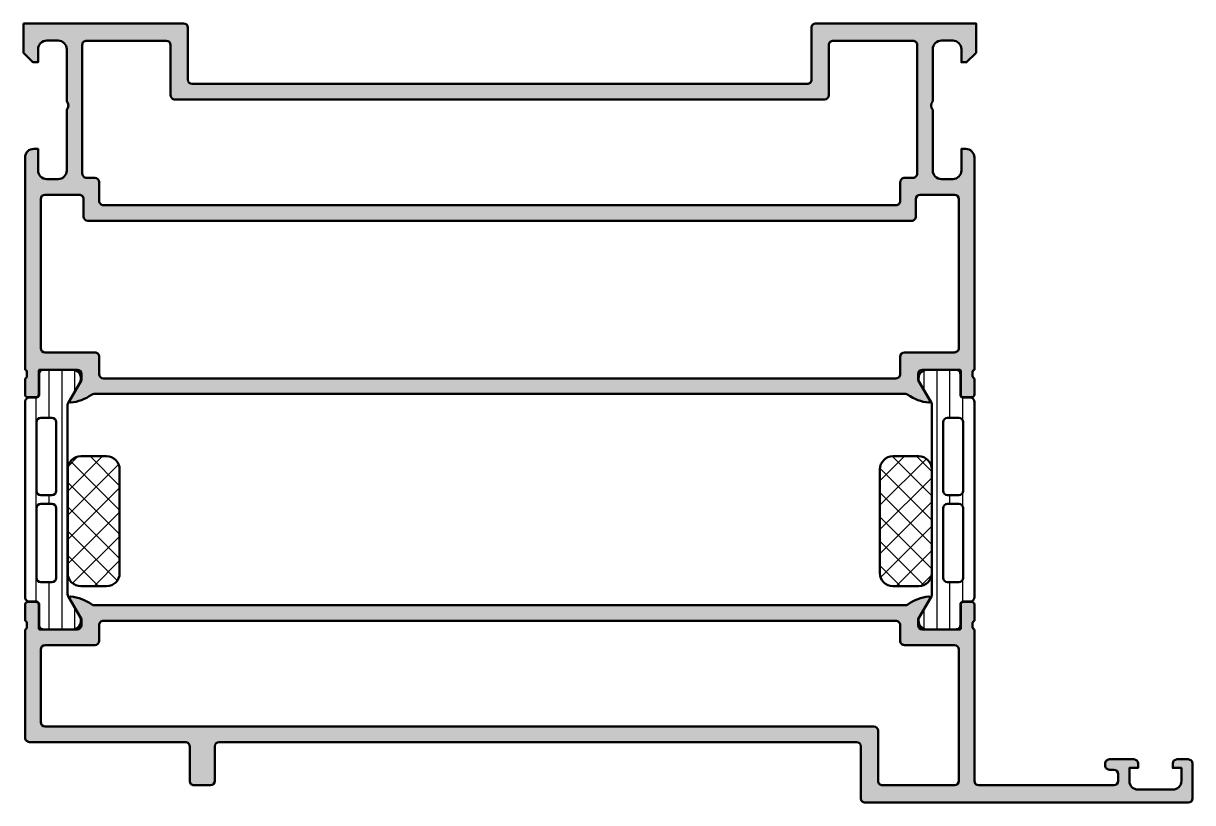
# Model space of a CAD drawing. Extents: x 0 to 135, y 0 to 90.
import ezdxf

# ---------------------------------------------------------------- set-up
doc = ezdxf.new("R2010")
doc.units = 0
for name, color, linetype, lineweight in [('0S-Alu contour', 7, 'Continuous', 50), ('0S-Alu hatch', 252, 'Continuous', 25), ('0S-Plastic contour', 254, 'Continuous', 50), ('0S-Plastic hatch', 253, 'Continuous', 25), ('0S-PT contour', 91, 'Continuous', 50), ('0S-PT hatch', 103, 'Continuous', 25)]:
    doc.layers.add(name, color=color, linetype=linetype, lineweight=lineweight)
pattern_1 = [(90, (0, 0), (-1.4859, 0), [])]
pattern_2 = [(135, (0, 0), (-1.403165018917055, -1.403165018917055), []), (225, (0, 0), (1.403165018917055, -1.403165018917055), [])]

# ---------------------------------------------------------------- blocks, each defined once
blk = doc.blocks.new('436130__4A9870B5_30A1_45CE_8BEC_0C00772B2E4B_')
at = {"layer": '0S-Alu hatch'}
h = blk.add_hatch(color=256, dxfattribs=at)
edge = h.paths.add_edge_path()
edge.add_line((0, 90), (18.49999999999994, 90.00000000000202))
edge.add_ellipse((18.49999999999979, 89.50000000000188), major_axis=(-0.5000000000001421, 0), ratio=1, start_angle=180, end_angle=269.9999999999829, ccw=False)
edge.add_line((18.99999999999994, 89.50000000000188), (18.99999999999994, 83.50000000000935))
edge.add_arc((19.49999999999993, 83.50000000000935), 0.4999999999999894, 180, 269.9999999999996)
edge.add_line((19.49999999999993, 83.00000000000936), (90.49999999999945, 83.00000000001279))
edge.add_arc((90.49999999999952, 83.50000000001334), 0.5000000000005543, 269.9999999999935, 360)
edge.add_line((91.00000000000006, 83.50000000001334), (91, 89.50000000001963))
edge.add_ellipse((91.49999999999964, 89.5000000000194), major_axis=(-0.4999999999996448, 0), ratio=1, start_angle=269.99999999997556, end_angle=360, ccw=False)
edge.add_line((91.49999999999986, 90.00000000001904), (110, 90.00000000002177))
edge.add_line((110, 90.00000000002177), (109.9999999999999, 86.60998725334218))
edge.add_line((109.9999999999999, 86.60998725334218), (108.8999999999997, 85.50998725334213))
edge.add_line((108.8999999999997, 85.50998725334213), (108.2999999999998, 85.50998725334205))
edge.add_line((108.2999999999998, 85.50998725334205), (108.2999999999999, 87.00998725334212))
edge.add_arc((107.2999999999999, 87.00998725334205), 0.9999999999999573, 0, 90.00000000000081)
edge.add_line((107.2999999999999, 88.009987253342), (106, 88.00998725334199))
edge.add_arc((105.9999999999999, 87.00998725334212), 0.9999999999998721, 89.9999999999992, 180)
edge.add_line((105.0000000000001, 87.00998725334212), (104.9999999999999, 81.00998725334202))
edge.add_arc((105.525, 80.509987253342), 0.7250000000000246, 136.3971810272982, 223.6028189727017)
edge.add_line((104.9999999999999, 80.00998725334202), (104.9999999999999, 73.0099872533421))
edge.add_arc((106, 73.00998725334208), 1.000000000000028, 180, 270)
edge.add_line((106, 72.00998725334205), (107.2999999999999, 72.00998725334196))
edge.add_arc((107.2999999999998, 73.00998725334202), 1.000000000000042, 270.0000000000041, 360)
edge.add_line((108.2999999999999, 73.00998725334202), (108.2999999999999, 75.50998725334202))
edge.add_line((108.2999999999999, 75.50998725334202), (108.7999999999997, 75.50998725334202))
edge.add_ellipse((108.7999999999998, 74.50998725334192), major_axis=(-1.000000000000099, 0), ratio=1, start_angle=180, end_angle=270.00000000000244, ccw=False)
edge.add_line((109.7999999999999, 74.5099872533419), (109.8000000000008, 50.00000000002188))
edge.add_arc((109.8788364465439, 49.73247940802871), 0.2788950563274882, 106.4198764194935, 181.1645893740963)
edge.add_line((109.5999990000008, 49.72681100003034), (109.5999990000008, 49.27321700003036))
edge.add_arc((109.878867095644, 49.2675563405533), 0.2789255417371578, 178.8371299271119, 253.5754054446409)
edge.add_line((109.8000000000008, 49.00001300003036), (109.8000000000008, 47.12000200002189))
edge.add_ellipse((109.5000000000008, 47.12000200002183), major_axis=(-0.2999999999999971, 0), ratio=1, start_angle=90.00000000000807, end_angle=180, ccw=False)
edge.add_line((109.5000000000009, 46.82000200002183), (108.520025680958, 46.82000200002178))
edge.add_ellipse((108.5200256809581, 47.12000200002177), major_axis=(-0.2999999999999829, 0), ratio=1, start_angle=0, end_angle=89.9999999999892, ccw=False)
edge.add_line((108.2200256809581, 47.12000200002176), (108.220025680958, 49.88000000002195))
edge.add_arc((108.1000256809581, 49.88000000002189), 0.1199999999999051, 0, 90.00000000002036)
edge.add_line((108.1000256809581, 50.0000000000218), (103.8000000000008, 50.00000000002183))
edge.add_arc((103.8000000000008, 49.50000000002183), 0.5, 90, 180)
edge.add_line((103.3000000000008, 49.50000000002183), (103.3000000000008, 48.80000000002181))
edge.add_line((103.3000000000008, 48.80000000002181), (104.6814954576231, 46.40717967699429))
edge.add_ellipse((104.5618802153525, 46.33811978467008), major_axis=(-0.1381197846483073, 0), ratio=1, start_angle=84.37742244924073, end_angle=210.0000000000246, ccw=False)
edge.add_ellipse((105.0382232411751, 51.17660886188026), major_axis=(-5.000000000010685, 0), ratio=1, start_angle=54.48158963273579, end_angle=84.37742244921338, ccw=False)
edge.add_arc((101.8429183889696, 46.69999999992239), 0.5000000001245711, 54.48158963268522, 89.99999999995767)
edge.add_line((101.84291838897, 47.20000000004696), (8.157081610951847, 47.20000000002212))
edge.add_arc((8.157081610951886, 46.70000000002866), 0.499999999993463, 90.00000000000428, 125.5184103672748)
edge.add_ellipse((4.961776758824487, 51.17660886187671), major_axis=(-5.000000000007027, 0), ratio=1, start_angle=95.62257755079412, end_angle=125.518410367271, ccw=False)
edge.add_ellipse((5.438119784647259, 46.33811978467018), major_axis=(-0.13811978464828, 0), ratio=1, start_angle=-29.999999999976694, end_angle=95.62257755082089, ccw=False)
edge.add_line((5.318504542376584, 46.40717967699427), (6.699999999998965, 48.80000000002182))
edge.add_line((6.699999999998965, 48.80000000002182), (6.699999999999, 49.50000000002173))
edge.add_arc((6.199999999998951, 49.50000000002181), 0.5000000000000498, 0, 89.99999999999022)
edge.add_line((6.199999999999036, 50.00000000002186), (1.899974319041781, 50.00000000002188))
edge.add_arc((1.899974319041777, 49.88000000002188), 0.1200000000000045, 89.9999999999982, 180)
edge.add_line((1.779974319041773, 49.88000000002188), (1.77997431904177, 47.12000200002179))
edge.add_ellipse((1.479974319041827, 47.12000200002182), major_axis=(-0.299999999999943, 0), ratio=1, start_angle=89.99999999999778, end_angle=180, ccw=False)
edge.add_line((1.479974319041815, 46.82000200002188), (0.4999999999990053, 46.82000200002188))
edge.add_ellipse((0.4999999999989861, 47.12000200002188), major_axis=(-0.3000000000000043, 0), ratio=1, start_angle=0, end_angle=90.00000000000358, ccw=False)
edge.add_line((0.1999999999989834, 47.12000200002188), (0.1999999999990507, 49.00001300003039))
edge.add_arc((0.121132904355805, 49.26755634055329), 0.2789255417371319, 286.4245945553725, 361.1628700729025)
edge.add_line((0.4000009999989539, 49.27321700003043), (0.400000999998909, 49.72681100003029))
edge.add_arc((0.1211635534558797, 49.7324794080287), 0.2788950563274171, 358.8354106258941, 433.5801235804982)
edge.add_line((0.1999999999989634, 50.0000000000218), (0.1999999999999886, 74.50998725334193))
edge.add_ellipse((1.200000000000013, 74.50998725334203), major_axis=(-1.000000000000024, 0), ratio=1, start_angle=270.00000000000796, end_angle=360, ccw=False)
edge.add_line((1.199999999999874, 75.50998725334206), (1.699999999999924, 75.50998725334199))
edge.add_line((1.699999999999924, 75.50998725334199), (1.699999999999931, 73.00998725334216))
edge.add_arc((2.700000000000038, 73.00998725334216), 1.000000000000106, 180, 269.9999999999943)
edge.add_line((2.699999999999938, 72.00998725334205), (3.999999999999722, 72.00998725334205))
edge.add_arc((3.99999999999985, 73.00998725334215), 1.000000000000099, 269.9999999999927, 360)
edge.add_line((4.99999999999995, 73.00998725334215), (4.999999999999943, 80.00998725334202))
edge.add_arc((4.475000000000115, 80.50998725334205), 0.72499999999989, 316.3971810272854, 403.602818972713)
edge.add_line((4.999999999999956, 81.00998725334205), (4.999999999999943, 87.009987253342))
edge.add_arc((3.999999999999928, 87.00998725334205), 1.000000000000014, 0, 90)
edge.add_line((3.999999999999928, 88.00998725334206), (2.699999999999818, 88.00998725334206))
edge.add_arc((2.700000000000219, 87.00998725334183), 1.000000000000227, 90.000000000023, 180)
edge.add_line((1.699999999999992, 87.00998725334183), (1.699999999999882, 85.509987253342))
edge.add_line((1.699999999999882, 85.509987253342), (1.099999999999795, 85.50998725334213))
edge.add_line((1.099999999999795, 85.50998725334213), (-7.1e-15, 86.60998725334208))
edge.add_line((-7.1e-15, 86.60998725334208), (0, 90))
edge = h.paths.add_edge_path()
edge.add_ellipse((7.449288645833526, 67.70000000000145), major_axis=(-0.4999999999999503, 0), ratio=1, start_angle=0, end_angle=89.9999999999992, ccw=False)
edge.add_line((6.949288645833576, 67.70000000000145), (6.949288645833576, 69.70998725334204))
edge.add_arc((6.449288645833547, 69.709987253342), 0.5000000000000285, 0, 90.00000000000325)
edge.add_line((6.449288645833519, 70.20998725334204), (2.499999999999488, 70.20998725334204))
edge.add_arc((2.499999999999488, 69.70998725334204), 0.5, 90, 180)
edge.add_line((1.999999999999488, 69.70998725334204), (1.999999999999488, 52.50000000002186))
edge.add_arc((2.499999999999502, 52.50000000002184), 0.5000000000000142, 180, 269.9999999999984)
edge.add_line((2.499999999999488, 52.00000000002184), (8.24928864583336, 52.00000000002184))
edge.add_ellipse((8.249288645833431, 51.50000000002168), major_axis=(-0.5000000000001564, 0), ratio=1, start_angle=180, end_angle=270.00000000000813, ccw=False)
edge.add_line((8.749288645833587, 51.50000000002168), (8.749288645833587, 49.50000000004659))
edge.add_arc((9.249288645833644, 49.50000000004659), 0.500000000000057, 180, 270)
edge.add_line((9.249288645833644, 49.00000000004653), (100.7507113541662, 49.00000000004653))
edge.add_arc((100.7507113541662, 49.50000000004662), 0.5000000000000853, 269.9999999999968, 360)
edge.add_line((101.2507113541663, 49.50000000004662), (101.2507113541663, 51.50000000002172))
edge.add_ellipse((101.7507113541664, 51.50000000002172), major_axis=(-0.5000000000001137, 0), ratio=1, start_angle=270, end_angle=360, ccw=False)
edge.add_line((101.7507113541664, 52.00000000002184), (107.5000000000004, 52.00000000002184))
edge.add_arc((107.5000000000004, 52.50000000002189), 0.500000000000057, 269.9999999999935, 360)
edge.add_line((108.0000000000005, 52.50000000002189), (108.0000000000004, 69.70998725334204))
edge.add_arc((107.5000000000004, 69.70998725334204), 0.5, 0, 90)
edge.add_line((107.5000000000004, 70.20998725334204), (103.5507113541663, 70.20998725334204))
edge.add_arc((103.5507113541663, 69.70998725334204), 0.5, 90, 180)
edge.add_line((103.0507113541663, 69.70998725334204), (103.0507113541663, 67.70000000000147))
edge.add_ellipse((102.5507113541663, 67.70000000000152), major_axis=(-0.500000000000071, 0), ratio=1, start_angle=89.99999999999511, end_angle=180, ccw=False)
edge.add_line((102.5507113541662, 67.20000000000145), (7.449288645833519, 67.2000000000015))
edge = h.paths.add_edge_path()
edge.add_arc((7.290012746634417, 87.5099872533427), 0.4900127466352018, 89.9999999999053, 180)
edge.add_line((6.799999999999215, 87.5099872533427), (6.79999999999876, 72.65781615802271))
edge.add_arc((7.299999999998789, 72.65781615802271), 0.5000000000000285, 180, 270.0000000000098)
edge.add_line((7.299999999998874, 72.15781615802268), (8.24928864581176, 72.1578161580227))
edge.add_ellipse((8.249288645811745, 71.6578161580008), major_axis=(-0.500000000021899, 0), ratio=1, start_angle=180, end_angle=269.9999999999984, ccw=False)
edge.add_line((8.749288645833644, 71.6578161580008), (8.749288645833474, 69.50000000000097))
edge.add_arc((9.249288645833346, 69.50000000000097), 0.4999999999998721, 180, 270.0000000000081)
edge.add_line((9.249288645833415, 69.00000000000108), (100.7507113541664, 69.00000000000144))
edge.add_arc((100.7507113541665, 69.50000000000126), 0.4999999999998295, 269.999999999987, 360)
edge.add_line((101.2507113541663, 69.50000000000108), (101.2507113541663, 71.65781615802277))
edge.add_ellipse((101.7507113541662, 71.65781615802277), major_axis=(-0.4999999999998864, 0), ratio=1, start_angle=269.9999999999935, end_angle=360, ccw=False)
edge.add_line((101.7507113541663, 72.15781615802265), (102.700000000001, 72.15781615802265))
edge.add_arc((102.7000000000013, 72.65781615802265), 0.5, 269.9999999999674, 360)
edge.add_line((103.2000000000013, 72.65781615802238), (103.2000000000006, 87.50998725334274))
edge.add_arc((102.7099872533436, 87.50998725334274), 0.4900127466570581, 0, 90.00000000009139)
edge.add_line((102.7099872533428, 87.99999999999982), (93.49999999999994, 87.99999999999972))
edge.add_arc((93.49999999999991, 87.49999999999979), 0.499999999999929, 89.99999999999837, 180)
edge.add_line((93, 87.49999999999984), (92.99999999999994, 81.7000000000093))
edge.add_ellipse((92.49999999999935, 81.7000000000093), major_axis=(-0.5000000000005969, 0), ratio=1, start_angle=90.0000000000424, end_angle=180, ccw=False)
edge.add_line((92.49999999999972, 81.20000000000869), (17.49999999999988, 81.20000000000942))
edge.add_ellipse((17.49999999999978, 81.70000000000927), major_axis=(-0.4999999999998366, 0), ratio=1, start_angle=0, end_angle=90.00000000001222, ccw=False)
edge.add_line((16.99999999999994, 81.70000000000914), (16.99999999999994, 87.49999999997758))
edge.add_arc((16.49999999999994, 87.49999999997758), 0.5, 0, 90)
edge.add_line((16.49999999999994, 87.99999999997758), (7.290012746635227, 87.9999999999779))
at = {"layer": '0S-Alu contour', "color": 7}
for points in [[(0, 90), (18.49999999999994, 90.00000000000202)], [(1.699999999999992, 87.00998725334183), (1.699999999999882, 85.509987253342), (1.099999999999795, 85.50998725334213), (-7.1e-15, 86.60998725334208), (0, 90)], [(18.99999999999994, 89.50000000000188), (18.99999999999994, 83.50000000000935)], [(91.00000000000006, 83.50000000001334), (91, 89.50000000001963)], [(91.49999999999986, 90.00000000001904), (110, 90.00000000002177), (109.9999999999999, 86.60998725334218), (108.8999999999997, 85.50998725334213), (108.2999999999998, 85.50998725334205), (108.2999999999999, 87.00998725334212)], [(3.999999999999928, 88.00998725334206), (2.699999999999818, 88.00998725334206)], [(16.49999999999994, 87.99999999997758), (7.290012746635227, 87.9999999999779)], [(102.7099872533428, 87.99999999999982), (93.49999999999994, 87.99999999999972)], [(107.2999999999999, 88.009987253342), (106, 88.00998725334199)], [(4.999999999999956, 81.00998725334205), (4.999999999999943, 87.009987253342)], [(6.799999999999215, 87.5099872533427), (6.79999999999876, 72.65781615802271)], [(16.99999999999994, 81.70000000000914), (16.99999999999994, 87.49999999997758)], [(93, 87.49999999999984), (92.99999999999994, 81.7000000000093)], [(103.2000000000013, 72.65781615802238), (103.2000000000006, 87.50998725334274)], [(105.0000000000001, 87.00998725334212), (104.9999999999999, 81.00998725334202)], [(19.49999999999993, 83.00000000000936), (90.49999999999945, 83.00000000001279)], [(92.49999999999972, 81.20000000000869), (17.49999999999988, 81.20000000000942)], [(4.99999999999995, 73.00998725334215), (4.999999999999943, 80.00998725334202)], [(104.9999999999999, 80.00998725334202), (104.9999999999999, 73.0099872533421)], [(0.1999999999989634, 50.0000000000218), (0.1999999999999886, 74.50998725334193)], [(1.199999999999874, 75.50998725334206), (1.699999999999924, 75.50998725334199), (1.699999999999931, 73.00998725334216)], [(108.2999999999999, 73.00998725334202), (108.2999999999999, 75.50998725334202), (108.7999999999997, 75.50998725334202)], [(109.7999999999999, 74.5099872533419), (109.8000000000008, 50.00000000002188)], [(2.699999999999938, 72.00998725334205), (3.999999999999722, 72.00998725334205)], [(7.299999999998874, 72.15781615802268), (8.24928864581176, 72.1578161580227)], [(8.749288645833644, 71.6578161580008), (8.749288645833474, 69.50000000000097)], [(101.2507113541663, 69.50000000000108), (101.2507113541663, 71.65781615802277)], [(101.7507113541663, 72.15781615802265), (102.700000000001, 72.15781615802265)], [(106, 72.00998725334205), (107.2999999999999, 72.00998725334196)], [(6.449288645833519, 70.20998725334204), (2.499999999999488, 70.20998725334204)], [(107.5000000000004, 70.20998725334204), (103.5507113541663, 70.20998725334204)], [(1.999999999999488, 69.70998725334204), (1.999999999999488, 52.50000000002186)], [(6.949288645833576, 67.70000000000145), (6.949288645833576, 69.70998725334204)], [(9.249288645833415, 69.00000000000108), (100.7507113541664, 69.00000000000144)], [(103.0507113541663, 69.70998725334204), (103.0507113541663, 67.70000000000147)], [(108.0000000000005, 52.50000000002189), (108.0000000000004, 69.70998725334204)], [(102.5507113541662, 67.20000000000145), (7.449288645833519, 67.2000000000015)], [(2.499999999999488, 52.00000000002184), (8.24928864583336, 52.00000000002184)], [(8.749288645833587, 51.50000000002168), (8.749288645833587, 49.50000000004659)], [(101.2507113541663, 49.50000000004662), (101.2507113541663, 51.50000000002172)], [(101.7507113541664, 52.00000000002184), (107.5000000000004, 52.00000000002184)], [(6.199999999999036, 50.00000000002186), (1.899974319041781, 50.00000000002188)], [(108.1000256809581, 50.0000000000218), (103.8000000000008, 50.00000000002183)], [(0.1999999999989834, 47.12000200002188), (0.1999999999990507, 49.00001300003039)], [(0.4000009999989539, 49.27321700003043), (0.400000999998909, 49.72681100003029)], [(1.779974319041773, 49.88000000002188), (1.77997431904177, 47.12000200002179)], [(5.318504542376584, 46.40717967699427), (6.699999999998965, 48.80000000002182), (6.699999999999, 49.50000000002173)], [(9.249288645833644, 49.00000000004653), (100.7507113541662, 49.00000000004653)], [(103.3000000000008, 49.50000000002183), (103.3000000000008, 48.80000000002181), (104.6814954576231, 46.40717967699429)], [(108.2200256809581, 47.12000200002176), (108.220025680958, 49.88000000002195)], [(109.5999990000008, 49.72681100003034), (109.5999990000008, 49.27321700003036)], [(109.8000000000008, 49.00001300003036), (109.8000000000008, 47.12000200002189)], [(1.479974319041815, 46.82000200002188), (0.4999999999990053, 46.82000200002188)], [(101.84291838897, 47.20000000004696), (8.157081610951847, 47.20000000002212)], [(109.5000000000009, 46.82000200002183), (108.520025680958, 46.82000200002178)]]:
    blk.add_lwpolyline(points, dxfattribs=at)
at = {"layer": '0S-Alu contour', "color": 7, "extrusion": (0, 0, -1)}
for centre, radius, start, end in [((-18.49999999999979, 89.50000000000188), 0.5000000000001421, 90.0000000000171, 180), ((-91.49999999999964, 89.5000000000194), 0.4999999999996448, 0, 90.00000000002441), ((-17.49999999999978, 81.70000000000927), 0.4999999999998366, 269.9999999999878, 0), ((-92.49999999999935, 81.7000000000093), 0.5000000000005969, 180, 269.9999999999576), ((-1.200000000000013, 74.50998725334203), 1.000000000000024, 0, 89.99999999999206), ((-108.7999999999998, 74.50998725334192), 1.000000000000099, 89.99999999999756, 180), ((-8.249288645811745, 71.6578161580008), 0.500000000021899, 90.0000000000016, 180), ((-101.7507113541662, 71.65781615802277), 0.4999999999998864, 0, 90.00000000000651), ((-7.449288645833526, 67.70000000000145), 0.4999999999999503, 270.0000000000008, 0), ((-102.5507113541663, 67.70000000000152), 0.500000000000071, 180, 270.0000000000049), ((-8.249288645833431, 51.50000000002168), 0.5000000000001564, 89.99999999999186, 180), ((-101.7507113541664, 51.50000000002172), 0.5000000000001137, 0, 90), ((-0.4999999999989861, 47.12000200002188), 0.3000000000000043, 269.9999999999964, 0), ((-1.479974319041827, 47.12000200002182), 0.299999999999943, 180, 270.0000000000022), ((-5.438119784647259, 46.33811978467018), 0.13811978464828, 264.3774224491791, 29.99999999997672), ((-4.961776758824487, 51.17660886187671), 5.000000000007027, 234.481589632729, 264.3774224492059), ((-105.0382232411751, 51.17660886188026), 5.000000000010685, 275.6225775507866, 305.5184103672642), ((-104.5618802153525, 46.33811978467008), 0.1381197846483073, 149.9999999999754, 275.6225775507593), ((-108.5200256809581, 47.12000200002177), 0.2999999999999829, 270.0000000000108, 0), ((-109.5000000000008, 47.12000200002183), 0.2999999999999971, 180, 269.9999999999919)]:
    blk.add_arc(centre, radius, start, end, dxfattribs=at)
at = {"layer": '0S-Alu contour', "color": 7}
for centre, radius, start, end in [((2.700000000000219, 87.00998725334183), 1.000000000000227, 90.000000000023, 180), ((3.999999999999928, 87.00998725334205), 1.000000000000014, 0, 90), ((7.290012746634417, 87.5099872533427), 0.4900127466352018, 89.9999999999053, 180), ((16.49999999999994, 87.49999999997758), 0.5, 0, 90), ((93.49999999999991, 87.49999999999979), 0.499999999999929, 89.99999999999837, 180), ((102.7099872533436, 87.50998725334274), 0.4900127466570581, 0, 90.00000000009139), ((105.9999999999999, 87.00998725334212), 0.9999999999998721, 89.9999999999992, 180), ((107.2999999999999, 87.00998725334205), 0.9999999999999573, 0, 90.00000000000081), ((19.49999999999993, 83.50000000000935), 0.4999999999999894, 180, 269.9999999999996), ((90.49999999999952, 83.50000000001334), 0.5000000000005543, 269.9999999999935, 0), ((4.475000000000115, 80.50998725334205), 0.72499999999989, 316.3971810272854, 43.60281897271309), ((105.525, 80.509987253342), 0.7250000000000246, 136.3971810272982, 223.6028189727017), ((2.700000000000038, 73.00998725334216), 1.000000000000106, 180, 269.9999999999943), ((3.99999999999985, 73.00998725334215), 1.000000000000099, 269.9999999999927, 0), ((106, 73.00998725334208), 1.000000000000028, 180, 270), ((107.2999999999998, 73.00998725334202), 1.000000000000042, 270.0000000000041, 0), ((7.299999999998789, 72.65781615802271), 0.5000000000000285, 180, 270.0000000000098), ((102.7000000000013, 72.65781615802265), 0.5, 269.9999999999674, 0), ((2.499999999999488, 69.70998725334204), 0.5, 90, 180), ((6.449288645833547, 69.709987253342), 0.5000000000000285, 0, 90.00000000000325), ((103.5507113541663, 69.70998725334204), 0.5, 90, 180), ((107.5000000000004, 69.70998725334204), 0.5, 0, 90), ((9.249288645833346, 69.50000000000097), 0.4999999999998721, 180, 270.0000000000081), ((100.7507113541665, 69.50000000000126), 0.4999999999998295, 269.999999999987, 0), ((2.499999999999502, 52.50000000002184), 0.5000000000000142, 180, 269.9999999999984), ((107.5000000000004, 52.50000000002189), 0.500000000000057, 269.9999999999935, 0), ((0.1211635534558797, 49.7324794080287), 0.2788950563274171, 358.8354106258941, 73.58012358049825), ((1.899974319041777, 49.88000000002188), 0.1200000000000045, 89.9999999999982, 180), ((6.199999999998951, 49.50000000002181), 0.5000000000000498, 0, 89.99999999999022), ((103.8000000000008, 49.50000000002183), 0.5, 90, 180), ((108.1000256809581, 49.88000000002189), 0.1199999999999051, 0, 90.00000000002036), ((109.8788364465439, 49.73247940802871), 0.2788950563274882, 106.4198764194935, 181.1645893740963), ((0.121132904355805, 49.26755634055329), 0.2789255417371319, 286.4245945553725, 1.162870072902523), ((9.249288645833644, 49.50000000004659), 0.500000000000057, 180, 270), ((100.7507113541662, 49.50000000004662), 0.5000000000000853, 269.9999999999968, 0), ((109.878867095644, 49.2675563405533), 0.2789255417371578, 178.8371299271119, 253.5754054446409), ((8.157081610951886, 46.70000000002866), 0.499999999993463, 90.00000000000428, 125.5184103672748), ((101.8429183889696, 46.69999999992239), 0.5000000001245711, 54.48158963268522, 89.99999999995767)]:
    blk.add_arc(centre, radius, start, end, dxfattribs=at)
blk = doc.blocks.new('436140__D19BB01B_FCFF_4B78_9143_56687AEF1EAA_')
at = {"layer": '0S-Alu hatch'}
h = blk.add_hatch(color=256, dxfattribs=at)
edge = h.paths.add_edge_path()
edge.add_ellipse((0.6999998920942396, 7.499918030038215), major_axis=(-0.4999998920933129, 0), ratio=1, start_angle=0, end_angle=90.0001587912792, ccw=False)
edge.add_line((0.2000000000009265, 7.499918030038216), (0.2000000000009265, 19.99997295941665))
edge.add_arc((0.1211635534579045, 20.26749355140977), 0.2788950563274279, 286.4198764194879, 361.1645893740941)
edge.add_line((0.4000010000009456, 20.27316195940813), (0.4000010000009411, 20.72675595940824))
edge.add_arc((0.1211329043578644, 20.73241661888531), 0.2789255417370585, 358.83712992711, 433.5754054446555)
edge.add_line((0.2000000000009584, 20.99995995940818), (0.200000000000955, 22.87997095941673))
edge.add_ellipse((0.5000000000009388, 22.87997095941671), major_axis=(-0.2999999999999837, 0), ratio=1, start_angle=270.00000000000017, end_angle=360, ccw=False)
edge.add_line((0.500000000000938, 23.17997095941669), (1.479974319043719, 23.17997095941669))
edge.add_ellipse((1.479974319043722, 22.87997095941666), major_axis=(-0.3000000000000362, 0), ratio=1, start_angle=180, end_angle=270.00000000000057, ccw=False)
edge.add_line((1.779974319043759, 22.87997095941667), (1.779974319043731, 20.11997295941663))
edge.add_arc((1.899974319043678, 20.11997295941663), 0.1199999999999477, 180, 270)
edge.add_line((1.899974319043678, 19.99997295941668), (6.200000000000699, 19.9999729594161))
edge.add_arc((6.200000000000599, 20.49997295941637), 0.5000000000002558, 270.0000000000114, 360)
edge.add_line((6.700000000000855, 20.49997295941637), (6.70000000000077, 21.19997295941624))
edge.add_line((6.70000000000077, 21.19997295941624), (5.318504542378477, 23.59279328244392))
edge.add_ellipse((5.438119784649058, 23.66185317476816), major_axis=(-0.1381197846482726, 0), ratio=1, start_angle=-97.7024374940388, end_angle=30.000000000048203, ccw=False)
edge.add_ellipse((4.990501396666443, 18.82050193997578), major_axis=(-4.999999999988236, 0), ratio=1, start_angle=234.5327752987773, end_angle=264.6507719903842, ccw=False)
edge.add_arc((8.181805758115402, 23.29996356751394), 0.5000000000108502, 234.532775298719, 269.9999999999495)
edge.add_line((8.181805758114962, 22.79996356750309), (101.8181942418812, 22.79996356749958))
edge.add_arc((101.8181942418812, 23.29996356749985), 0.50000000000027, 270, 305.4672247012947)
edge.add_ellipse((105.0094986033353, 18.82050193996339), major_axis=(-5.000000000000412, 0), ratio=1, start_angle=275.3492280096049, end_angle=305.46722470128066, ccw=False)
edge.add_ellipse((104.5618802153526, 23.66185317476786), major_axis=(-0.1381197846483983, 0), ratio=1, start_angle=149.9999999999529, end_angle=277.7024374940786, ccw=False)
edge.add_line((104.6814954576233, 23.59279328244356), (103.3000000000008, 21.19997295941609))
edge.add_line((103.3000000000008, 21.19997295941609), (103.3000000000008, 20.49997295941623))
edge.add_arc((103.8000000000005, 20.4999729594161), 0.4999999999997016, 180, 269.9999999999853)
edge.add_line((103.8000000000004, 19.99997295941639), (108.1000256809581, 19.99997295941621))
edge.add_arc((108.1000256809581, 20.11997295941622), 0.1200000000000045, 270, 360)
edge.add_line((108.2200256809581, 20.11997295941622), (108.2200256809581, 22.87997095941621))
edge.add_ellipse((108.5200256809581, 22.87997095941621), major_axis=(-0.2999999999999971, 0), ratio=1, start_angle=270.00000000000273, end_angle=360, ccw=False)
edge.add_line((108.520025680958, 23.1799709594162), (109.5000000000008, 23.1799709594162))
edge.add_ellipse((109.5000000000008, 22.8799709594162), major_axis=(-0.2999999999999971, 0), ratio=1, start_angle=180, end_angle=269.99999999999727, ccw=False)
edge.add_line((109.8000000000008, 22.87997095941618), (109.8000000000008, 20.99995995940767))
edge.add_arc((109.878867095644, 20.73241661888477), 0.278925541737111, 106.4245945553527, 181.1628700728859)
edge.add_line((109.5999990000009, 20.72675595940772), (109.5999990000009, 20.2731619594077))
edge.add_arc((109.8788364465439, 20.2674935514093), 0.2788950563274242, 178.8354106258968, 253.5801235805058)
edge.add_line((109.8000000000008, 19.99997295941619), (109.8000000000009, 2.499804294055977))
edge.add_arc((110.3000000000008, 2.499804294055891), 0.4999999999999574, 180, 269.9999999999804)
edge.add_line((110.3000000000007, 1.999804294055934), (125.8998047881404, 1.99980429405636))
edge.add_arc((125.8997806406958, 2.499987714976057), 0.5001834215025825, 270.0027660786083, 359.9972339213509)
edge.add_line((126.3999640616154, 2.499963567531096), (126.3999640616152, 3.299958989894747))
edge.add_arc((125.899930673993, 3.299925602272367), 0.5000333887369401, 0.0038256840676341, 89.99617431577407)
edge.add_line((125.8999640616153, 3.799958989894648), (125.3999640616151, 3.79995898989469))
edge.add_ellipse((125.3999540994832, 4.299949027762892), major_axis=(-0.4999900379674475, 0), ratio=1, start_angle=-0.0011415991285730342, end_angle=90.00114159896918, ccw=False)
edge.add_line((124.899964061615, 4.299958989896167), (124.8999640616151, 4.499963567531651))
edge.add_ellipse((125.3999566269646, 4.499971002182198), major_axis=(-0.499992565404705, 0), ratio=1, start_angle=-90.00085196089691, end_angle=0.000851960867919388, ccw=False)
edge.add_line((125.3999640616154, 4.999963567531622), (128.1999518545837, 4.999963567531423))
edge.add_ellipse((128.1999491137161, 4.499960826663579), major_axis=(-0.500002740875357, 0), ratio=1, start_angle=180.0003140784808, end_angle=269.9996859214384, ccw=False)
edge.add_line((128.699951854584, 4.499963567530391), (128.699951854584, 3.999963567531395))
edge.add_line((128.699951854584, 3.999963567531395), (127.6999518545842, 3.999963567531352))
edge.add_line((127.6999518545842, 3.999963567531352), (127.6999518545841, 2.499963567531224))
edge.add_arc((128.6999716777318, 2.499983390679034), 1.000019823344141, 180.0011357606123, 269.9988642398157)
edge.add_line((128.6999518545841, 1.499963567531367), (132.699951854584, 1.499963567531366))
edge.add_arc((132.6999320314362, 2.499983390679247), 1.000019823344355, 270.0011357601908, 359.9988642400294)
edge.add_line((133.699951854584, 2.499963567535296), (133.6999518545842, 3.999963567531267))
edge.add_line((133.6999518545842, 3.999963567531267), (132.699951854584, 3.999963567531381))
edge.add_line((132.699951854584, 3.999963567531381), (132.699951854584, 4.499963567531423))
edge.add_ellipse((133.1999545954516, 4.499960826663784), major_axis=(-0.5000027408750986, 0), ratio=1, start_angle=270.00031407856807, end_angle=359.99968592151924, ccw=False)
edge.add_line((133.199951854584, 4.999963567531381), (134.499970165131, 4.999963567531324))
edge.add_ellipse((134.4999150615749, 4.499908463975417), major_axis=(-0.500055106591974, 0), ratio=1, start_angle=180.0063137065699, end_angle=269.9936862934436, ccw=False)
edge.add_line((134.9999701651308, 4.499963567531584), (134.9999701651308, 0.4999635675315659))
edge.add_ellipse((134.4999306950666, 0.5000030375955871), major_axis=(-0.5000394716219578, 0), ratio=1, start_angle=90.00452257920438, end_angle=179.9954774207698, ccw=False)
edge.add_line((134.4999701651311, -3.64324686188e-05), (97.19999933329646, -3.6432517561e-05))
edge.add_ellipse((97.1999993332957, 0.4999635674761321), major_axis=(-0.4999999999936932, 0), ratio=1, start_angle=0, end_angle=90.00000000008629, ccw=False)
edge.add_line((96.699999333302, 0.4999635674761294), (96.69999933330382, 6.499962630987525))
edge.add_arc((96.19999933330384, 6.499962630987852), 0.5, 0, 89.99999999999022)
edge.add_line((96.1999993333039, 6.999962630987852), (22.59999933330286, 6.999962630993451))
edge.add_arc((22.59999933330288, 6.499962630993493), 0.4999999999999574, 90.0000000000016, 180)
edge.add_line((22.09999933330292, 6.499962630993493), (22.09999933330292, 2.499968209711155))
edge.add_ellipse((21.59999933330293, 2.499968209710772), major_axis=(-0.4999999999999858, 0), ratio=1, start_angle=90.00000000002927, end_angle=180, ccw=False)
edge.add_line((21.59999933330319, 1.999968209710786), (19.70000000000078, 1.99996820971144))
edge.add_ellipse((19.70000000000053, 2.499968209711026), major_axis=(-0.4999999999995861, 0), ratio=1, start_angle=0, end_angle=90.00000000002927, ccw=False)
edge.add_line((19.20000000000094, 2.499968209711028), (19.20000000000081, 6.499968209712505))
edge.add_arc((18.70000003773836, 6.499968209712818), 0.4999999622624501, 0, 90.00015804384013)
edge.add_line((18.69999865854578, 6.999968171973366), (0.7000012778092639, 6.999918137946822))
edge = h.paths.add_edge_path()
edge.add_line((8.734831274365803, 20.49996356750043), (8.734831274365831, 18.69623675625603))
edge.add_ellipse((8.234831274365744, 18.6962367562561), major_axis=(-0.5000000000000853, 0), ratio=1, start_angle=90, end_angle=180, ccw=False)
edge.add_line((8.234831274365744, 18.196236756256), (2.500000000000653, 18.19623675625641))
edge.add_arc((2.500000000001818, 17.69623675625553), 0.5000000000008811, 90.00000000013353, 180)
edge.add_line((2.000000000000937, 17.69623675625485), (2.000000000000966, 9.299963567492853))
edge.add_arc((2.500000000001506, 9.299963567492853), 0.5000000000005401, 180, 269.9999999999381)
edge.add_line((2.500000000000966, 8.799963567492298), (98.19999933329775, 8.799963567492824))
edge.add_ellipse((98.19999933329768, 8.299963567492725), major_axis=(-0.5000000000000995, 0), ratio=1, start_angle=180, end_angle=269.99999999999187, ccw=False)
edge.add_line((98.6999993332978, 8.299963567492483), (98.69999933329586, 2.49980416843752))
edge.add_arc((99.19483992654477, 2.494804168437326), 0.494865853264216, 179.4210880178027, 269.421088017824)
edge.add_line((99.18983992654474, 1.999963575188431), (107.5000000000027, 1.99980416843735))
edge.add_arc((107.5000000000026, 2.499804168437322), 0.4999999999999716, 270.0000000000065, 360)
edge.add_line((108.0000000000026, 2.499804168437407), (108.0000000000025, 17.69623675625615))
edge.add_arc((107.5000000000024, 17.69623675625615), 0.5000000000001279, 0, 89.99999999997883)
edge.add_line((107.5000000000026, 18.19623675625627), (101.7291058556214, 18.19623675625627))
edge.add_ellipse((101.7291058556212, 18.6962367562561), major_axis=(-0.4999999999998295, 0), ratio=1, start_angle=0, end_angle=90.00000000002768, ccw=False)
edge.add_line((101.2291058556213, 18.69623675625581), (101.2291058556214, 20.49996356750023))
edge.add_arc((100.7291058556213, 20.49996356750023), 0.5000000000000853, 0, 90.00000000000325)
edge.add_line((100.7291058556213, 20.99996356750032), (9.234831274365916, 20.99996356750041))
edge.add_arc((9.234831274365815, 20.4999635675004), 0.5000000000000142, 89.99999999998862, 180)
at = {"layer": '0S-Alu contour', "color": 7}
for points in [[(0.500000000000938, 23.17997095941669), (1.479974319043719, 23.17997095941669)], [(6.700000000000855, 20.49997295941637), (6.70000000000077, 21.19997295941624), (5.318504542378477, 23.59279328244392)], [(104.6814954576233, 23.59279328244356), (103.3000000000008, 21.19997295941609), (103.3000000000008, 20.49997295941623)], [(108.520025680958, 23.1799709594162), (109.5000000000008, 23.1799709594162)], [(0.2000000000009584, 20.99995995940818), (0.200000000000955, 22.87997095941673)], [(1.779974319043759, 22.87997095941667), (1.779974319043731, 20.11997295941663)], [(8.181805758114962, 22.79996356750309), (101.8181942418812, 22.79996356749958)], [(108.2200256809581, 20.11997295941622), (108.2200256809581, 22.87997095941621)], [(109.8000000000008, 22.87997095941618), (109.8000000000008, 20.99995995940767)], [(0.4000010000009456, 20.27316195940813), (0.4000010000009411, 20.72675595940824)], [(8.734831274365803, 20.49996356750043), (8.734831274365831, 18.69623675625603)], [(100.7291058556213, 20.99996356750032), (9.234831274365916, 20.99996356750041)], [(101.2291058556213, 18.69623675625581), (101.2291058556214, 20.49996356750023)], [(109.5999990000009, 20.72675595940772), (109.5999990000009, 20.2731619594077)], [(0.2000000000009265, 7.499918030038216), (0.2000000000009265, 19.99997295941665)], [(1.899974319043678, 19.99997295941668), (6.200000000000699, 19.9999729594161)], [(103.8000000000004, 19.99997295941639), (108.1000256809581, 19.99997295941621)], [(109.8000000000008, 19.99997295941619), (109.8000000000009, 2.499804294055977)], [(2.000000000000937, 17.69623675625485), (2.000000000000966, 9.299963567492853)], [(8.234831274365744, 18.196236756256), (2.500000000000653, 18.19623675625641)], [(107.5000000000026, 18.19623675625627), (101.7291058556214, 18.19623675625627)], [(108.0000000000026, 2.499804168437407), (108.0000000000025, 17.69623675625615)], [(2.500000000000966, 8.799963567492298), (98.19999933329775, 8.799963567492824)], [(98.6999993332978, 8.299963567492483), (98.69999933329586, 2.49980416843752)], [(18.69999865854578, 6.999968171973366), (0.7000012778092638, 6.999918137946822)], [(96.1999993333039, 6.999962630987852), (22.59999933330286, 6.999962630993451)], [(19.20000000000094, 2.499968209711028), (19.20000000000081, 6.499968209712505)], [(22.09999933330292, 6.499962630993493), (22.09999933330292, 2.499968209711155)], [(96.699999333302, 0.4999635674761294), (96.69999933330382, 6.499962630987525)], [(124.899964061615, 4.299958989896167), (124.8999640616151, 4.499963567531651)], [(125.3999640616154, 4.999963567531622), (128.1999518545837, 4.999963567531423)], [(128.699951854584, 4.499963567530391), (128.699951854584, 3.999963567531395), (127.6999518545842, 3.999963567531352), (127.6999518545841, 2.499963567531224)], [(133.699951854584, 2.499963567535296), (133.6999518545842, 3.999963567531267), (132.699951854584, 3.999963567531381), (132.699951854584, 4.499963567531423)], [(133.199951854584, 4.999963567531381), (134.499970165131, 4.999963567531324)], [(134.9999701651308, 4.499963567531584), (134.9999701651308, 0.4999635675315659)], [(125.8999640616153, 3.799958989894648), (125.3999640616151, 3.79995898989469)], [(126.3999640616154, 2.499963567531096), (126.3999640616152, 3.299958989894747)], [(21.59999933330319, 1.999968209710786), (19.70000000000078, 1.99996820971144)], [(99.18983992654474, 1.999963575188431), (107.5000000000027, 1.99980416843735)], [(110.3000000000007, 1.999804294055934), (125.8998047881404, 1.99980429405636)], [(128.6999518545841, 1.499963567531367), (132.699951854584, 1.499963567531366)], [(134.4999701651311, -3.64324686188e-05), (97.19999933329646, -3.6432517561e-05)]]:
    blk.add_lwpolyline(points, dxfattribs=at)
at = {"layer": '0S-Alu contour', "color": 7, "extrusion": (0, 0, -1)}
for centre, radius, start, end in [((-0.5000000000009388, 22.87997095941671), 0.2999999999999837, 0, 89.99999999999984), ((-1.479974319043722, 22.87997095941666), 0.3000000000000362, 89.99999999999945, 180), ((-5.438119784649058, 23.66185317476816), 0.1381197846482726, 329.9999999999518, 97.70243749403888), ((-4.990501396666443, 18.82050193997578), 4.999999999988236, 95.34922800961579, 125.4672247012227), ((-105.0094986033353, 18.82050193996339), 5.000000000000412, 54.53277529871937, 84.65077199039516), ((-104.5618802153526, 23.66185317476786), 0.1381197846483983, 82.29756250592142, 210.0000000000472), ((-108.5200256809581, 22.87997095941621), 0.2999999999999971, 0, 89.99999999999729), ((-109.5000000000008, 22.8799709594162), 0.2999999999999971, 90.00000000000273, 180), ((-8.234831274365744, 18.6962367562561), 0.5000000000000853, 180, 270), ((-101.7291058556212, 18.6962367562561), 0.4999999999998295, 269.9999999999723, 0), ((-98.19999933329768, 8.299963567492725), 0.5000000000000995, 90.00000000000813, 180), ((-0.6999998920942396, 7.499918030038215), 0.4999998920933129, 269.9998412087208, 0), ((-125.3999540994832, 4.299949027762892), 0.4999900379674475, 269.9988584010308, 0.0011415991286414), ((-125.3999566269646, 4.499971002182198), 0.499992565404705, 359.9991480391321, 90.00085196089694), ((-128.1999491137161, 4.499960826663579), 0.500002740875357, 90.00031407856157, 179.9996859215192), ((-133.1999545954516, 4.499960826663784), 0.5000027408750986, 0.0003140784807261, 89.9996859214319), ((-134.4999150615749, 4.499908463975417), 0.500055106591974, 90.00631370655643, 179.9936862934301), ((-19.70000000000053, 2.499968209711026), 0.4999999999995861, 269.9999999999707, 0), ((-21.59999933330293, 2.499968209710772), 0.4999999999999858, 180, 269.9999999999707), ((-97.1999993332957, 0.4999635674761321), 0.4999999999936932, 269.9999999999137, 0), ((-134.4999306950666, 0.5000030375955871), 0.5000394716219578, 180.0045225792303, 269.9954774207956)]:
    blk.add_arc(centre, radius, start, end, dxfattribs=at)
at = {"layer": '0S-Alu contour', "color": 7}
for centre, radius, start, end in [((8.181805758115402, 23.29996356751394), 0.5000000000108502, 234.532775298719, 269.9999999999495), ((101.8181942418812, 23.29996356749985), 0.50000000000027, 270, 305.4672247012947), ((0.1211329043578644, 20.73241661888531), 0.2789255417370585, 358.83712992711, 73.57540544465554), ((0.1211635534579045, 20.26749355140977), 0.2788950563274279, 286.4198764194879, 1.164589374094107), ((6.200000000000599, 20.49997295941637), 0.5000000000002558, 270.0000000000114, 0), ((9.234831274365815, 20.4999635675004), 0.5000000000000142, 89.99999999998862, 180), ((100.7291058556213, 20.49996356750023), 0.5000000000000853, 0, 90.00000000000325), ((103.8000000000005, 20.4999729594161), 0.4999999999997016, 180, 269.9999999999853), ((109.8788364465439, 20.2674935514093), 0.2788950563274242, 178.8354106258968, 253.5801235805058), ((109.878867095644, 20.73241661888477), 0.278925541737111, 106.4245945553527, 181.1628700728859), ((1.899974319043678, 20.11997295941663), 0.1199999999999477, 180, 270), ((108.1000256809581, 20.11997295941622), 0.1200000000000045, 270, 0), ((2.500000000001818, 17.69623675625553), 0.5000000000008811, 90.00000000013353, 180), ((107.5000000000024, 17.69623675625615), 0.5000000000001279, 0, 89.99999999997883), ((2.500000000001506, 9.299963567492853), 0.5000000000005401, 180, 269.9999999999381), ((18.70000003773836, 6.499968209712818), 0.4999999622624501, 0, 90.00015804384013), ((22.59999933330288, 6.499962630993493), 0.4999999999999574, 90.0000000000016, 180), ((96.19999933330384, 6.499962630987852), 0.5, 0, 89.99999999999022), ((125.899930673993, 3.299925602272367), 0.5000333887369401, 0.0038256840676341, 89.99617431577407), ((99.19483992654477, 2.494804168437326), 0.494865853264216, 179.4210880178027, 269.421088017824), ((107.5000000000026, 2.499804168437322), 0.4999999999999716, 270.0000000000065, 0), ((110.3000000000008, 2.499804294055891), 0.4999999999999574, 180, 269.9999999999804), ((125.8997806406958, 2.499987714976057), 0.5001834215025825, 270.0027660786083, 359.9972339213509), ((128.6999716777318, 2.499983390679034), 1.000019823344141, 180.0011357606123, 269.9988642398157), ((132.6999320314362, 2.499983390679247), 1.000019823344355, 270.0011357601908, 359.9988642400294)]:
    blk.add_arc(centre, radius, start, end, dxfattribs=at)
blk = doc.blocks.new('284149__745B3244_EBA5_42C2_9D56_FF52AEEC1F03___2262CA14_5BFB_4256_A0E8_2496A7A73034_')
at = {"layer": '0S-Plastic hatch'}
h = blk.add_hatch(dxfattribs=at)
h.set_pattern_fill('ANSI31', color=256, scale=0.4680000000000001, angle=45, style=0)
h.set_pattern_definition(pattern_1)
edge = h.paths.add_edge_path()
edge.add_line((1.810339415231609, 47.08998533913706), (1.810007464834583, 49.48998372207338))
edge.add_ellipse((2.310003442273188, 49.48998636169845), major_axis=(-0.4999959774455726, 0), ratio=1, start_angle=-90.00030248118622, end_angle=0.0003024817733034979, ccw=False)
edge.add_line((2.310006081898265, 49.98998233913706), (5.786547579997758, 49.98998233913706))
edge.add_ellipse((5.644236931006409, 49.00016426441422), major_axis=(-0.9999960709244664, 0), ratio=1, start_angle=147.272983900159, end_angle=261.8183919481004, ccw=False)
edge.add_line((6.485489579997745, 48.45952933913707), (5.167019865511136, 46.1758724923868))
edge.add_arc((5.600032582241528, 45.92587251808724), 0.5000000000000212, 150.0000034006548, 179.9999400896623)
edge.add_line((5.10003258224178, 45.92587304090356), (5.10003258224178, 24.07409763741819))
edge.add_arc((5.600032582241541, 24.07409816018687), 0.5000000000000345, 180.0000598981694, 209.9999965993442)
edge.add_line((5.167019865511133, 23.8240981858873), (6.485489579997747, 21.54044133913703))
edge.add_ellipse((5.644236931006402, 20.9998064138599), major_axis=(-0.9999960709244676, 0), ratio=1, start_angle=98.18160805190001, end_angle=212.7270160998401, ccw=False)
edge.add_line((5.786547579997757, 20.00998833913705), (2.310006081898265, 20.00998833913704))
edge.add_ellipse((2.310003442273206, 20.50998431657566), major_axis=(-0.4999959774455904, 0), ratio=1, start_angle=-0.0003024817733034979, end_angle=90.00030248118429, ccw=False)
edge.add_line((1.810007464834583, 20.50998695620585), (1.810339415231609, 22.90998533913705))
edge.add_arc((1.510339415231601, 22.90998533913704), 0.3000000000000083, 0, 90.0000000000006)
edge.add_line((1.510339415231598, 23.20998533913705), (0.7000080818982753, 23.20998533913705))
edge.add_ellipse((0.7000054029890777, 23.70998266022785), major_axis=(-0.499997321097979, 0), ratio=1, start_angle=-0.00030698238492732344, end_angle=90.00030698202619, ccw=False)
edge.add_line((0.2000080818982752, 23.70998533914018), (0.2000080818982752, 46.28998533913707))
edge.add_ellipse((0.7000054029890876, 46.28998801804626), major_axis=(-0.499997321097989, 0), ratio=1, start_angle=-90.000306982025, end_angle=0.00030698238492732344, ccw=False)
edge.add_line((0.7000080818982753, 46.78998533913707), (1.510339415231598, 46.78998533913707))
edge.add_arc((1.510339415231605, 47.08998533913707), 0.3000000000000043, 269.9999999999988, 360)
edge = h.paths.add_edge_path()
edge.add_arc((3.299978255377101, 33.99994177970576), 0.5000435613285599, 0.0049911083804904, 89.99500889168922)
edge.add_line((3.300021814808403, 34.49998533913707), (2.000013041004692, 34.49998533913706))
edge.add_arc((2.000056600435997, 33.99994177970576), 0.5000435613285635, 90.00499110831122, 179.9950088916195)
edge.add_line((1.500013041004692, 33.99998533913706), (1.50001304100472, 25.95160519727222))
edge.add_arc((2.000025365753111, 25.95161752141063), 0.5000123249002716, 180.0014122074233, 269.9968392373504)
edge.add_line((1.999997782215658, 25.45160519727119), (3.300006556019368, 25.45160519727118))
edge.add_arc((3.299962996588066, 25.95164875670248), 0.5000435613285635, 270.004991108311, 359.9950088916195)
edge.add_line((3.800006556019368, 25.95160519727119), (3.800021814808403, 33.99998533913767))
edge = h.paths.add_edge_path()
edge.add_arc((3.299978255377128, 43.94911127650142), 0.5000435613285635, 0.0049911083804904, 89.99500889168897)
edge.add_line((3.300021814808431, 44.44915483593272), (2.00001304100472, 44.44915483593272))
edge.add_arc((2.000056600436024, 43.94911127650142), 0.5000435613285635, 90.00499110831112, 179.9950088916195)
edge.add_line((1.50001304100472, 43.94915483593272), (1.500013041004692, 35.99998533913646))
edge.add_arc((2.000056600435996, 36.00002889856837), 0.5000435613285635, 180.0049911083805, 269.9950088916888)
edge.add_line((2.000013041004692, 35.49998533913707), (3.300021814808403, 35.49998533913707))
edge.add_arc((3.299978255377098, 36.00002889856837), 0.5000435613285635, 270.0049911083112, 359.9950088916195)
edge.add_line((3.800021814808403, 35.99998533913706), (3.800021814808432, 43.94915483593332))
at = {"layer": '0S-Alu contour', "color": 7}
for points in [[(1.50001304100472, 43.94915483593272), (1.500013041004692, 35.99998533913646)], [(3.300021814808431, 44.44915483593272), (2.00001304100472, 44.44915483593272)], [(3.800021814808403, 35.99998533913706), (3.800021814808432, 43.94915483593332)], [(2.000013041004692, 35.49998533913707), (3.300021814808403, 35.49998533913707)], [(1.500013041004692, 33.99998533913706), (1.50001304100472, 25.95160519727222)], [(3.300021814808403, 34.49998533913707), (2.000013041004692, 34.49998533913706)], [(3.800006556019368, 25.95160519727119), (3.800021814808403, 33.99998533913767)], [(1.999997782215658, 25.45160519727119), (3.300006556019368, 25.45160519727118)]]:
    blk.add_lwpolyline(points, dxfattribs=at)
for centre, radius, start, end in [((2.000056600436024, 43.94911127650142), 0.5000435613285635, 90.00499110831112, 179.9950088916195), ((3.299978255377128, 43.94911127650142), 0.5000435613285635, 0.0049911083804904, 89.99500889168897), ((2.000056600435996, 36.00002889856837), 0.5000435613285635, 180.0049911083805, 269.9950088916888), ((3.299978255377098, 36.00002889856837), 0.5000435613285635, 270.0049911083112, 359.9950088916195), ((2.000056600435997, 33.99994177970576), 0.5000435613285635, 90.00499110831122, 179.9950088916195), ((3.299978255377101, 33.99994177970576), 0.5000435613285599, 0.0049911083804904, 89.99500889168922), ((2.000025365753111, 25.95161752141063), 0.5000123249002716, 180.0014122074233, 269.9968392373504), ((3.299962996588066, 25.95164875670248), 0.5000435613285635, 270.004991108311, 359.9950088916195)]:
    blk.add_arc(centre, radius, start, end, dxfattribs=at)
at = {"layer": '0S-Plastic contour', "color": 7}
for points in [[(2.310006081898265, 49.98998233913706), (5.786547579997758, 49.98998233913706)], [(1.810339415231609, 47.08998533913706), (1.810007464834583, 49.48998372207338)], [(6.485489579997745, 48.45952933913707), (5.167019865511136, 46.1758724923868)], [(0.2000080818982752, 23.70998533914018), (0.2000080818982752, 46.28998533913707)], [(0.7000080818982753, 46.78998533913707), (1.510339415231598, 46.78998533913707)], [(5.10003258224178, 45.92587304090356), (5.10003258224178, 24.07409763741819)], [(1.510339415231598, 23.20998533913705), (0.7000080818982753, 23.20998533913705)], [(5.167019865511133, 23.8240981858873), (6.485489579997747, 21.54044133913703)], [(1.810007464834583, 20.50998695620585), (1.810339415231609, 22.90998533913705)], [(5.786547579997757, 20.00998833913705), (2.310006081898265, 20.00998833913704)]]:
    blk.add_lwpolyline(points, dxfattribs=at)
at = {"layer": '0S-Plastic contour', "color": 7, "extrusion": (0, 0, -1)}
for centre, radius, start, end in [((-2.310003442273188, 49.48998636169845), 0.4999959774455726, 359.9996975182267, 90.00030248118628), ((-5.644236931006409, 49.00016426441422), 0.9999960709244664, 98.18160805189962, 212.7270160998411), ((-0.7000054029890876, 46.28998801804626), 0.4999973210979891, 359.9996930176151, 90.00030698202504), ((-0.7000054029890777, 23.70998266022785), 0.499997321097979, 269.9996930179738, 0.0003069823849455), ((-2.310003442273206, 20.50998431657566), 0.4999959774455904, 269.9996975188157, 0.0003024817733149), ((-5.644236931006402, 20.9998064138599), 0.9999960709244676, 147.2729839001599, 261.8183919481)]:
    blk.add_arc(centre, radius, start, end, dxfattribs=at)
at = {"layer": '0S-Plastic contour', "color": 7}
for centre, radius, start, end in [((1.510339415231605, 47.08998533913707), 0.3000000000000043, 269.9999999999988, 0), ((5.600032582241528, 45.92587251808724), 0.5000000000000212, 150.0000034006548, 179.9999400896623), ((1.510339415231601, 22.90998533913704), 0.3000000000000083, 0, 90.0000000000006), ((5.600032582241541, 24.07409816018687), 0.5000000000000345, 180.0000598981694, 209.9999965993442)]:
    blk.add_arc(centre, radius, start, end, dxfattribs=at)
blk = doc.blocks.new('284149__68B316B3_B759_4BFF_B555_8CBD27B296C0___D14F33EF_7B07_4389_82EB_EFF59AD362B4_')
at = {"layer": '0S-Plastic hatch'}
h = blk.add_hatch(dxfattribs=at)
h.set_pattern_fill('ANSI31', color=256, scale=0.4680000000000001, angle=45, style=0)
h.set_pattern_definition(pattern_1)
edge = h.paths.add_edge_path()
edge.add_arc((108.4896605847681, 47.08998533913706), 0.2999999999999971, 180, 270)
edge.add_line((108.4896605847681, 46.78998533913707), (109.2999919181015, 46.78998533913707))
edge.add_ellipse((109.2999945970107, 46.28998801804627), major_axis=(-0.4999973210979719, 0), ratio=1, start_angle=179.9996930176151, end_angle=270.0003069820262, ccw=False)
edge.add_line((109.7999919181015, 46.28998533913394), (109.7999919181015, 23.70998533913705))
edge.add_ellipse((109.2999945970107, 23.70998266022785), major_axis=(-0.499997321097979, 0), ratio=1, start_angle=89.99969301797381, end_angle=180.000306982385, ccw=False)
edge.add_line((109.2999919181015, 23.20998533913705), (108.4896605847681, 23.20998533913705))
edge.add_arc((108.4896605847681, 22.90998533913706), 0.29999999999999, 89.99999999999729, 180)
edge.add_line((108.1896605847681, 22.90998533913705), (108.1899925351652, 20.50998695620073))
edge.add_ellipse((107.6899965577265, 20.50998431657566), major_axis=(-0.4999959774455833, 0), ratio=1, start_angle=89.99969751881491, end_angle=180.0003024817733, ccw=False)
edge.add_line((107.6899939181015, 20.00998833913704), (104.213452420002, 20.00998833913705))
edge.add_ellipse((104.3557630689933, 20.99980641385989), major_axis=(-0.9999960709244582, 0), ratio=1, start_angle=-32.72701609984091, end_angle=81.8183919481009, ccw=False)
edge.add_line((103.514510420002, 21.54044133913703), (104.8329801344886, 23.8240981858873))
edge.add_arc((104.3999674177581, 24.07409816018689), 0.5000000000001299, 330.0000034006584, 359.9999401018306)
edge.add_line((104.899967417758, 24.07409763742362), (104.899967417758, 45.92587304085593))
edge.add_arc((104.3999674177583, 45.92587251808725), 0.4999999999999323, 5.9904253842e-05, 29.99999659934813)
edge.add_line((104.8329801344886, 46.1758724923868), (103.514510420002, 48.45952933913707))
edge.add_ellipse((104.3557630689933, 49.00016426441422), major_axis=(-0.9999960709244619, 0), ratio=1, start_angle=-81.81839194810101, end_angle=32.727016099841194, ccw=False)
edge.add_line((104.213452420002, 49.98998233913706), (107.6899939181015, 49.98998233913706))
edge.add_ellipse((107.6899965577266, 49.48998636169847), major_axis=(-0.4999959774455691, 0), ratio=1, start_angle=179.9996975182268, end_angle=270.0003024811867, ccw=False)
edge.add_line((108.1899925351652, 49.48998372206826), (108.1896605847681, 47.08998533913706))
edge = h.paths.add_edge_path()
edge.add_arc((107.9999433995638, 33.99994177970576), 0.5000435613285635, 0.0049911083804904, 89.99500889168881)
edge.add_line((107.9999869589951, 34.49998533913706), (106.6999781851913, 34.49998533913706))
edge.add_arc((106.7000217446226, 33.99994177970576), 0.5000435613285635, 90.00499110831119, 179.9950088916195)
edge.add_line((106.1999781851914, 33.99998533913767), (106.1999934439804, 25.95160519727119))
edge.add_arc((106.7000370034117, 25.95164875670247), 0.500043561328535, 180.0049911083805, 269.9950088916921)
edge.add_line((106.6999934439804, 25.45160519727119), (108.0000022177841, 25.45160519727119))
edge.add_arc((107.9999746342467, 25.95161752141061), 0.5000123249002492, 270.0031607626471, 359.9985877925767)
edge.add_line((108.499986958995, 25.95160519727221), (108.499986958995, 33.99998533913767))
edge = h.paths.add_edge_path()
edge.add_arc((107.9999433995637, 43.94911127650142), 0.5000435613285564, 0.0049911083804904, 89.99500889169045)
edge.add_line((107.999986958995, 44.44915483593272), (106.6999781851913, 44.44915483593272))
edge.add_arc((106.7000217446226, 43.94911127650142), 0.5000435613285635, 90.00499110831119, 179.9950088916195)
edge.add_line((106.1999781851913, 43.94915483593332), (106.1999781851914, 35.99998533913706))
edge.add_arc((106.7000217446226, 36.00002889856837), 0.5000435613285635, 180.0049911083805, 269.9950088916888)
edge.add_line((106.6999781851913, 35.49998533913707), (107.9999869589951, 35.49998533913707))
edge.add_arc((107.9999433995638, 36.00002889856837), 0.5000435613285635, 270.0049911083112, 359.9950088916195)
edge.add_line((108.499986958995, 35.99998533913646), (108.499986958995, 43.94915483593333))
at = {"layer": '0S-Alu contour', "color": 7}
for points in [[(106.1999781851913, 43.94915483593332), (106.1999781851914, 35.99998533913706)], [(107.999986958995, 44.44915483593272), (106.6999781851913, 44.44915483593272)], [(108.499986958995, 35.99998533913646), (108.499986958995, 43.94915483593333)], [(106.6999781851913, 35.49998533913707), (107.9999869589951, 35.49998533913707)], [(106.1999781851914, 33.99998533913767), (106.1999934439804, 25.95160519727119)], [(107.9999869589951, 34.49998533913706), (106.6999781851913, 34.49998533913706)], [(108.499986958995, 25.95160519727221), (108.499986958995, 33.99998533913767)], [(106.6999934439804, 25.45160519727119), (108.0000022177841, 25.45160519727119)]]:
    blk.add_lwpolyline(points, dxfattribs=at)
for centre, radius, start, end in [((106.7000217446226, 43.94911127650142), 0.5000435613285635, 90.00499110831119, 179.9950088916195), ((107.9999433995637, 43.94911127650142), 0.5000435613285564, 0.0049911083804904, 89.99500889169045), ((106.7000217446226, 36.00002889856837), 0.5000435613285635, 180.0049911083805, 269.9950088916888), ((107.9999433995638, 36.00002889856837), 0.5000435613285635, 270.0049911083112, 359.9950088916195), ((106.7000217446226, 33.99994177970576), 0.5000435613285635, 90.00499110831119, 179.9950088916195), ((107.9999433995638, 33.99994177970576), 0.5000435613285635, 0.0049911083804904, 89.99500889168881), ((106.7000370034117, 25.95164875670247), 0.500043561328535, 180.0049911083805, 269.9950088916921), ((107.9999746342467, 25.95161752141061), 0.5000123249002492, 270.0031607626471, 359.9985877925767)]:
    blk.add_arc(centre, radius, start, end, dxfattribs=at)
at = {"layer": '0S-Plastic contour', "color": 7}
for points in [[(104.213452420002, 49.98998233913706), (107.6899939181015, 49.98998233913706)], [(108.1899925351652, 49.48998372206826), (108.1896605847681, 47.08998533913706)], [(104.8329801344886, 46.1758724923868), (103.514510420002, 48.45952933913707)], [(104.899967417758, 24.07409763742362), (104.899967417758, 45.92587304085593)], [(108.4896605847681, 46.78998533913707), (109.2999919181015, 46.78998533913707)], [(109.7999919181015, 46.28998533913394), (109.7999919181015, 23.70998533913705)], [(103.514510420002, 21.54044133913703), (104.8329801344886, 23.8240981858873)], [(109.2999919181015, 23.20998533913705), (108.4896605847681, 23.20998533913705)], [(108.1896605847681, 22.90998533913705), (108.1899925351652, 20.50998695620073)], [(107.6899939181015, 20.00998833913704), (104.213452420002, 20.00998833913705)]]:
    blk.add_lwpolyline(points, dxfattribs=at)
at = {"layer": '0S-Plastic contour', "color": 7, "extrusion": (0, 0, -1)}
for centre, radius, start, end in [((-104.3557630689933, 49.00016426441422), 0.9999960709244619, 327.2729839001588, 81.81839194810091), ((-107.6899965577266, 49.48998636169847), 0.4999959774455691, 89.9996975188133, 180.0003024817733), ((-109.2999945970107, 46.28998801804627), 0.4999973210979719, 89.99969301797381, 180.0003069823849), ((-109.2999945970107, 23.70998266022785), 0.499997321097979, 179.999693017615, 270.0003069820262), ((-104.3557630689933, 20.99980641385989), 0.9999960709244582, 278.1816080518991, 32.7270160998409), ((-107.6899965577265, 20.50998431657566), 0.4999959774455833, 179.9996975182267, 270.0003024811851)]:
    blk.add_arc(centre, radius, start, end, dxfattribs=at)
at = {"layer": '0S-Plastic contour', "color": 7}
for centre, radius, start, end in [((104.3999674177583, 45.92587251808725), 0.4999999999999323, 5.9904253842e-05, 29.99999659934813), ((108.4896605847681, 47.08998533913706), 0.2999999999999971, 180, 270), ((104.3999674177581, 24.07409816018689), 0.5000000000001299, 330.0000034006584, 359.9999401018306), ((108.4896605847681, 22.90998533913706), 0.29999999999999, 89.99999999999729, 180)]:
    blk.add_arc(centre, radius, start, end, dxfattribs=at)
blk = doc.blocks.new('435290__2572A378_685F_4746_B73E_A708C87D65A5_')
at = {"layer": '0S-PT hatch'}
h = blk.add_hatch(dxfattribs=at)
h.set_pattern_fill('ANSI37', color=256, scale=0.625, angle=90, style=0)
h.set_pattern_definition(pattern_2)
edge = h.paths.add_edge_path()
edge.add_ellipse((9.610400771477982, 38.49933037128226), major_axis=(-1.5, 0), ratio=1, start_angle=180, end_angle=270.0000000000001, ccw=False)
edge.add_line((11.11040077147798, 38.49933037128226), (11.11040077147798, 26.49933037128227))
edge.add_ellipse((9.610400771477973, 26.49933037128228), major_axis=(-1.500000000000007, 0), ratio=1, start_angle=90.00000000000028, end_angle=180, ccw=False)
edge.add_line((9.61040077147798, 24.99933037128227), (6.620400771477982, 24.99933037128226))
edge.add_ellipse((6.620400771477992, 26.49933037128227), major_axis=(-1.50000000000001, 0), ratio=1, start_angle=0, end_angle=89.9999999999996, ccw=False)
edge.add_line((5.120400771477982, 26.49933037128227), (5.120400771477982, 38.49933037128226))
edge.add_ellipse((6.62040077147798, 38.49933037128226), major_axis=(-1.499999999999997, 0), ratio=1, start_angle=269.99999999999994, end_angle=360, ccw=False)
edge.add_line((6.620400771477982, 39.99933037128226), (9.610400771477982, 39.99933037128226))
at = {"layer": '0S-PT contour', "color": 7}
for points in [[(6.620400771477982, 39.99933037128226), (9.610400771477982, 39.99933037128226)], [(5.120400771477982, 26.49933037128227), (5.120400771477982, 38.49933037128226)], [(11.11040077147798, 38.49933037128226), (11.11040077147798, 26.49933037128227)], [(9.61040077147798, 24.99933037128227), (6.620400771477982, 24.99933037128226)]]:
    blk.add_lwpolyline(points, dxfattribs=at)
at = {"layer": '0S-PT contour', "color": 7, "extrusion": (0, 0, -1)}
for centre, radius, start, end in [((-6.62040077147798, 38.49933037128226), 1.499999999999998, 0, 90.00000000000007), ((-9.610400771477982, 38.49933037128226), 1.5, 89.99999999999991, 180), ((-6.620400771477992, 26.49933037128227), 1.50000000000001, 270.0000000000004, 0), ((-9.610400771477973, 26.49933037128228), 1.500000000000007, 180, 269.9999999999997)]:
    blk.add_arc(centre, radius, start, end, dxfattribs=at)
blk = doc.blocks.new('435290__EF948F16_0D62_49BB_946B_45D0B0FA4F9F_')
at = {"layer": '0S-PT hatch'}
h = blk.add_hatch(dxfattribs=at)
h.set_pattern_fill('ANSI37', color=256, scale=0.625, angle=90, style=0)
h.set_pattern_definition(pattern_2)
edge = h.paths.add_edge_path()
edge.add_line((98.8895992285218, 26.49933037128227), (98.8895992285218, 38.49933037128226))
edge.add_ellipse((100.3895992285218, 38.49933037128226), major_axis=(-1.5, 0), ratio=1, start_angle=270.00000000000057, end_angle=360, ccw=False)
edge.add_line((100.3895992285217, 39.99933037128226), (103.3795992285218, 39.99933037128226))
edge.add_ellipse((103.3795992285218, 38.49933037128228), major_axis=(-1.499999999999985, 0), ratio=1, start_angle=180, end_angle=270.00000000000057, ccw=False)
edge.add_line((104.8795992285218, 38.49933037128228), (104.8795992285218, 26.49933037128227))
edge.add_ellipse((103.3795992285218, 26.49933037128225), major_axis=(-1.5, 0), ratio=1, start_angle=90, end_angle=180, ccw=False)
edge.add_line((103.3795992285218, 24.99933037128225), (100.3895992285218, 24.99933037128227))
edge.add_ellipse((100.3895992285218, 26.49933037128227), major_axis=(-1.499999999999992, 0), ratio=1, start_angle=0, end_angle=90, ccw=False)
at = {"layer": '0S-PT contour', "color": 7}
for points in [[(100.3895992285217, 39.99933037128226), (103.3795992285218, 39.99933037128226)], [(98.8895992285218, 26.49933037128227), (98.8895992285218, 38.49933037128226)], [(104.8795992285218, 38.49933037128228), (104.8795992285218, 26.49933037128227)], [(103.3795992285218, 24.99933037128225), (100.3895992285218, 24.99933037128227)]]:
    blk.add_lwpolyline(points, dxfattribs=at)
at = {"layer": '0S-PT contour', "color": 7, "extrusion": (0, 0, -1)}
for centre, radius, start, end in [((-100.3895992285218, 38.49933037128226), 1.5, 0, 89.99999999999946), ((-103.3795992285218, 38.49933037128228), 1.499999999999985, 89.99999999999946, 180), ((-100.3895992285218, 26.49933037128227), 1.499999999999992, 270, 0), ((-103.3795992285218, 26.49933037128225), 1.5, 180, 270)]:
    blk.add_arc(centre, radius, start, end, dxfattribs=at)
blk = doc.blocks.new('435290__806F012A_256C_425A_9518_7612A2E05A18_')
at = {"layer": '0S-Alu contour', "color": 7}
for name in ['436130__4A9870B5_30A1_45CE_8BEC_0C00772B2E4B_', '436140__D19BB01B_FCFF_4B78_9143_56687AEF1EAA_']:
    blk.add_blockref(name, (0, 0), dxfattribs=at)
at = {"layer": '0S-Plastic contour', "color": 7}
for name in ['284149__745B3244_EBA5_42C2_9D56_FF52AEEC1F03___2262CA14_5BFB_4256_A0E8_2496A7A73034_', '284149__68B316B3_B759_4BFF_B555_8CBD27B296C0___D14F33EF_7B07_4389_82EB_EFF59AD362B4_']:
    blk.add_blockref(name, (0, 0), dxfattribs=at)
at = {"layer": '0S-PT contour', "color": 7}
for name in ['435290__2572A378_685F_4746_B73E_A708C87D65A5_', '435290__EF948F16_0D62_49BB_946B_45D0B0FA4F9F_']:
    blk.add_blockref(name, (0, 0), dxfattribs=at)

msp = doc.modelspace()

# ---------------------------------------------------------------- block references
at = {"layer": '0S-Alu contour', "color": 7}
msp.add_blockref('435290__806F012A_256C_425A_9518_7612A2E05A18_', (0, 0), dxfattribs=at)

doc.saveas('drawing.dxf')
